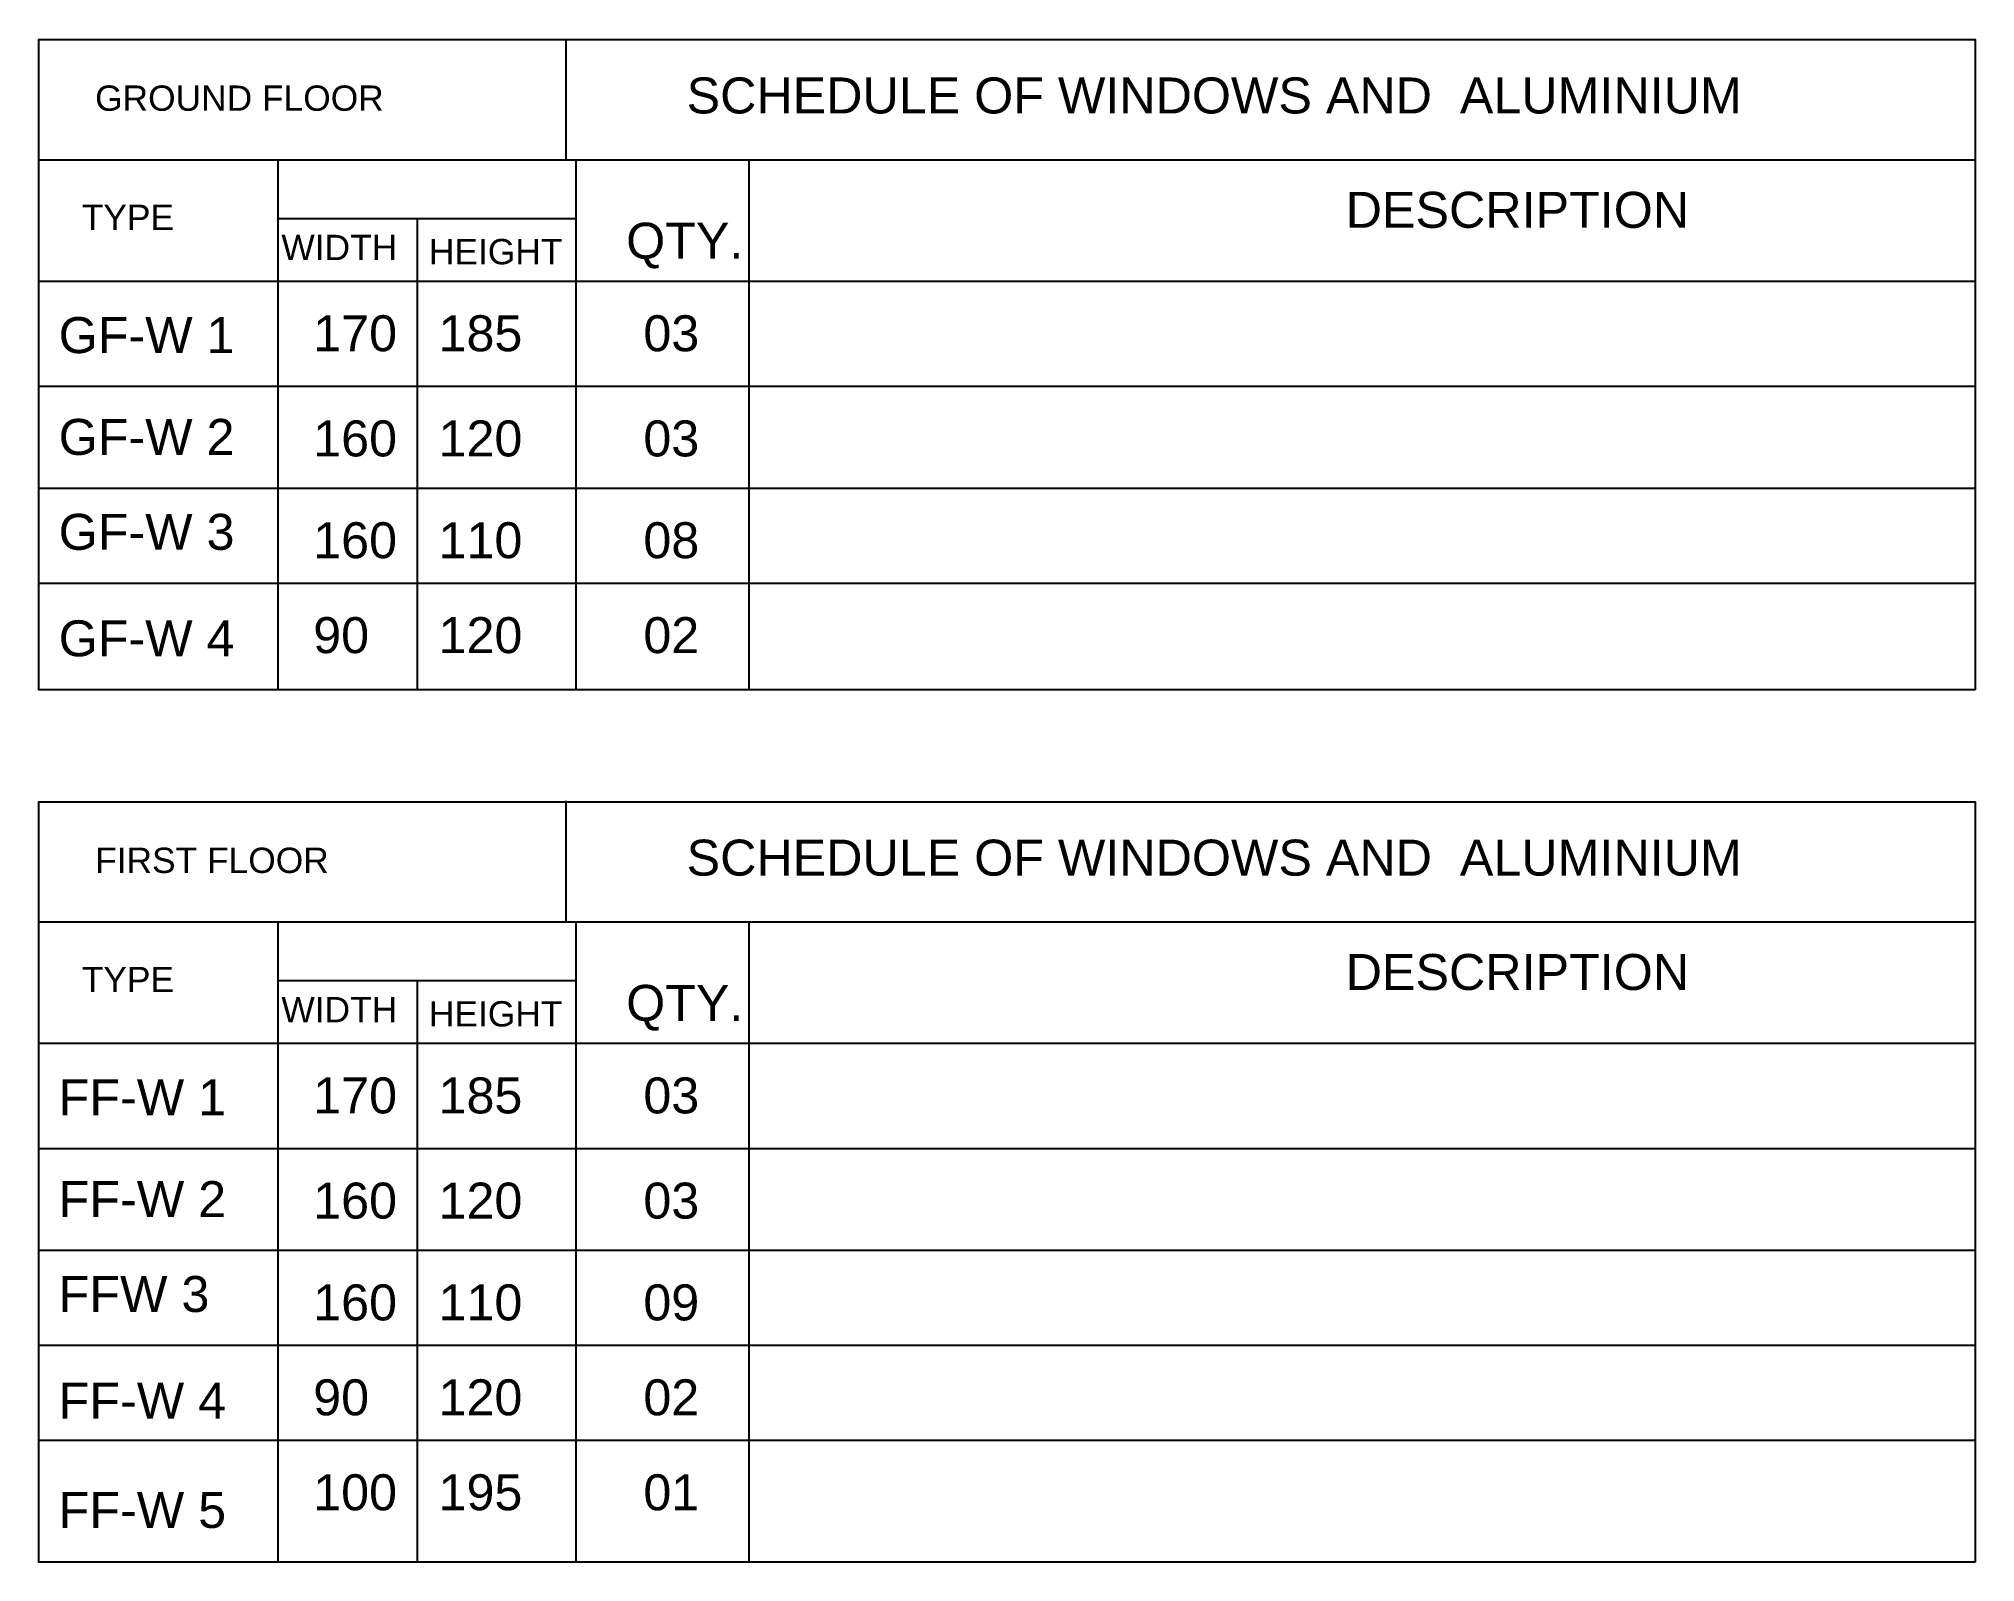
# Model space of a CAD drawing. Header units: centimetres. Extents: x -2070 to 55192, y -12264 to -4462.
# Drawn here: x 5928.6 to 6249.3, y -7858.6 to -7606.4 of the extents above; entities that cross this region are included whole.
import ezdxf

# ---------------------------------------------------------------- set-up
doc = ezdxf.new("R2010")
doc.units = ezdxf.units.CM
doc.header["$MEASUREMENT"] = 0
doc.styles.get("Standard").update_dxf_attribs({"font": 'arial.ttf'})

msp = doc.modelspace()

# ---------------------------------------------------------------- texts
at = {"color": 3}
for s, height, p in [('GROUND FLOOR', 4.1889, (5937.98, -7618.32)), ('SCHEDULE OF WINDOWS AND  ALUMINIUM', 5.9555, (6035.91, -7618.76)), ('DESCRIPTION', 5.9555, (6145.03, -7637.69)), ('TYPE', 4.189, (5935.77, -7638.05)), ('QTY.', 5.955, (6025.9, -7642.8)), ('WIDTH', 4.189, (5968.82, -7643.04)), ('HEIGHT', 4.189, (5993.24, -7643.73)), ('GF-W 1', 5.955, (5931.95, -7658.43)), ('170', 5.955, (5974.09, -7658.12)), ('185', 5.955, (5994.84, -7658.12)), ('03', 5.955, (6028.75, -7658.12)), ('GF-W 2', 5.955, (5931.95, -7675.28)), ('160', 5.955, (5974.09, -7675.53)), ('120', 5.955, (5994.84, -7675.53)), ('03', 5.955, (6028.75, -7675.53)), ('GF-W 3', 5.955, (5931.95, -7690.99)), ('160', 5.955, (5974.09, -7692.38)), ('110', 5.955, (5994.84, -7692.38)), ('08', 5.955, (6028.75, -7692.38)), ('GF-W 4', 5.955, (5931.95, -7708.62)), ('90', 5.955, (5974.09, -7708.09)), ('120', 5.955, (5994.84, -7708.09)), ('02', 5.955, (6028.75, -7708.09)), ('SCHEDULE OF WINDOWS AND  ALUMINIUM', 5.9555, (6035.91, -7744.92)), ('FIRST FLOOR', 4.1889, (5937.98, -7744.48)), ('DESCRIPTION', 5.9555, (6145.03, -7763.85)), ('TYPE', 4.189, (5935.77, -7764.21)), ('WIDTH', 4.189, (5968.82, -7769.2)), ('QTY.', 5.955, (6025.9, -7768.96)), ('HEIGHT', 4.189, (5993.24, -7769.89)), ('FF-W 1', 5.955, (5931.95, -7784.59)), ('170', 5.955, (5974.09, -7784.28)), ('185', 5.955, (5994.84, -7784.28)), ('03', 5.955, (6028.75, -7784.28)), ('FF-W 2', 5.955, (5931.95, -7801.44)), ('160', 5.955, (5974.09, -7801.69)), ('120', 5.955, (5994.84, -7801.69)), ('03', 5.955, (6028.75, -7801.69)), ('FFW 3', 5.955, (5931.95, -7817.15)), ('160', 5.955, (5974.09, -7818.54)), ('110', 5.955, (5994.84, -7818.54)), ('09', 5.955, (6028.75, -7818.54)), ('FF-W 4', 5.955, (5931.95, -7834.78)), ('90', 5.955, (5974.09, -7834.25)), ('120', 5.955, (5994.84, -7834.25)), ('02', 5.955, (6028.75, -7834.25)), ('100', 5.955, (5974.09, -7849.97)), ('195', 5.955, (5994.84, -7849.97)), ('01', 5.955, (6028.75, -7849.97)), ('FF-W 5', 5.955, (5931.95, -7852.9))]:
    msp.add_text(s, height=height, dxfattribs=at).set_placement(p)

# ---------------------------------------------------------------- linework, layer by layer
at = {"color": 1}
for p, q in [((6015.89, -7606.39), (6015.89, -7626.28)), ((5928.65, -7626.41), (6249.26, -7626.41)), ((5968.21, -7626.41), (5968.21, -7714.17)), ((6017.59, -7626.41), (6017.59, -7714.17)), ((6046.21, -7626.41), (6046.21, -7714.17)), ((6017.59, -7636.18), (5968.21, -7636.18)), ((5991.3, -7636.18), (5991.3, -7714.17)), ((6249.26, -7646.56), (5928.65, -7646.56)), ((5968.21, -7644.12), (5968.21, -7714.17)), ((6017.59, -7644.12), (6017.59, -7714.17)), ((6046.21, -7644.12), (6046.21, -7714.17)), ((5991.3, -7653.89), (5991.3, -7714.17)), ((5968.21, -7661.83), (5968.21, -7714.17)), ((6017.59, -7661.83), (6017.59, -7714.17)), ((6046.21, -7661.83), (6046.21, -7714.17)), ((6249.26, -7663.98), (5928.65, -7663.98)), ((5991.3, -7671.6), (5991.3, -7714.17)), ((6249.26, -7680.83), (5928.65, -7680.83)), ((5968.21, -7679.54), (5968.21, -7714.17)), ((6017.59, -7679.54), (6017.59, -7714.17)), ((6046.21, -7679.54), (6046.21, -7714.17)), ((5991.3, -7689.3), (5991.3, -7714.17)), ((6249.26, -7696.54), (5928.65, -7696.54)), ((5968.21, -7697.25), (5968.21, -7714.17)), ((6017.59, -7697.25), (6017.59, -7714.17)), ((6046.21, -7697.25), (6046.21, -7714.17)), ((5991.3, -7707.01), (5991.3, -7714.17)), ((6249.26, -7714.17), (5928.65, -7714.17)), ((6249.26, -7714.17), (5928.65, -7714.17)), ((6015.89, -7732.55), (6015.89, -7752.44)), ((5928.65, -7752.57), (6249.26, -7752.57)), ((5968.21, -7752.57), (5968.21, -7840.33)), ((6017.59, -7752.57), (6017.59, -7840.33)), ((6046.21, -7752.57), (6046.21, -7840.33)), ((6017.59, -7762.34), (5968.21, -7762.34)), ((5991.3, -7762.34), (5991.3, -7840.33)), ((5968.21, -7770.28), (5968.21, -7840.33)), ((6017.59, -7770.28), (6017.59, -7840.33)), ((6046.21, -7770.28), (6046.21, -7840.33)), ((6249.26, -7772.72), (5928.65, -7772.72)), ((5991.3, -7780.05), (5991.3, -7840.33)), ((6249.26, -7790.14), (5928.65, -7790.14)), ((5968.21, -7787.99), (5968.21, -7840.33)), ((6017.59, -7787.99), (6017.59, -7840.33)), ((6046.21, -7787.99), (6046.21, -7840.33)), ((5991.3, -7797.76), (5991.3, -7840.33)), ((5968.21, -7805.7), (5968.21, -7840.33)), ((6017.59, -7805.7), (6017.59, -7840.33)), ((6046.21, -7805.7), (6046.21, -7840.33)), ((6249.26, -7806.99), (5928.65, -7806.99)), ((5991.3, -7815.46), (5991.3, -7840.33)), ((6249.26, -7822.7), (5928.65, -7822.7)), ((5968.21, -7823.41), (5968.21, -7858.58)), ((6017.59, -7823.41), (6017.59, -7858.58)), ((6046.21, -7823.41), (6046.21, -7858.58)), ((5991.3, -7833.17), (5991.3, -7858.58)), ((6249.26, -7838.41), (5928.65, -7838.41)), ((6249.26, -7858.58), (5928.65, -7858.58)), ((6249.26, -7858.58), (5928.65, -7858.58))]:
    msp.add_line(p, q, dxfattribs=at)
for points in [[(6249.26, -7714.17), (5928.65, -7714.17), (5928.65, -7606.52), (6249.26, -7606.52)], [(6249.26, -7858.58), (5928.65, -7858.58), (5928.65, -7732.68), (6249.26, -7732.68)]]:
    msp.add_lwpolyline(points, close=True, dxfattribs=at)

msp.set_redraw_order([(e.dxf.handle, doc.entitydb.next_handle()) for e in msp.query("TEXT MTEXT ATTDEF DIMENSION ARC_DIMENSION")])  # texts and dimensions are drawn at this point

doc.saveas('drawing.dxf')
